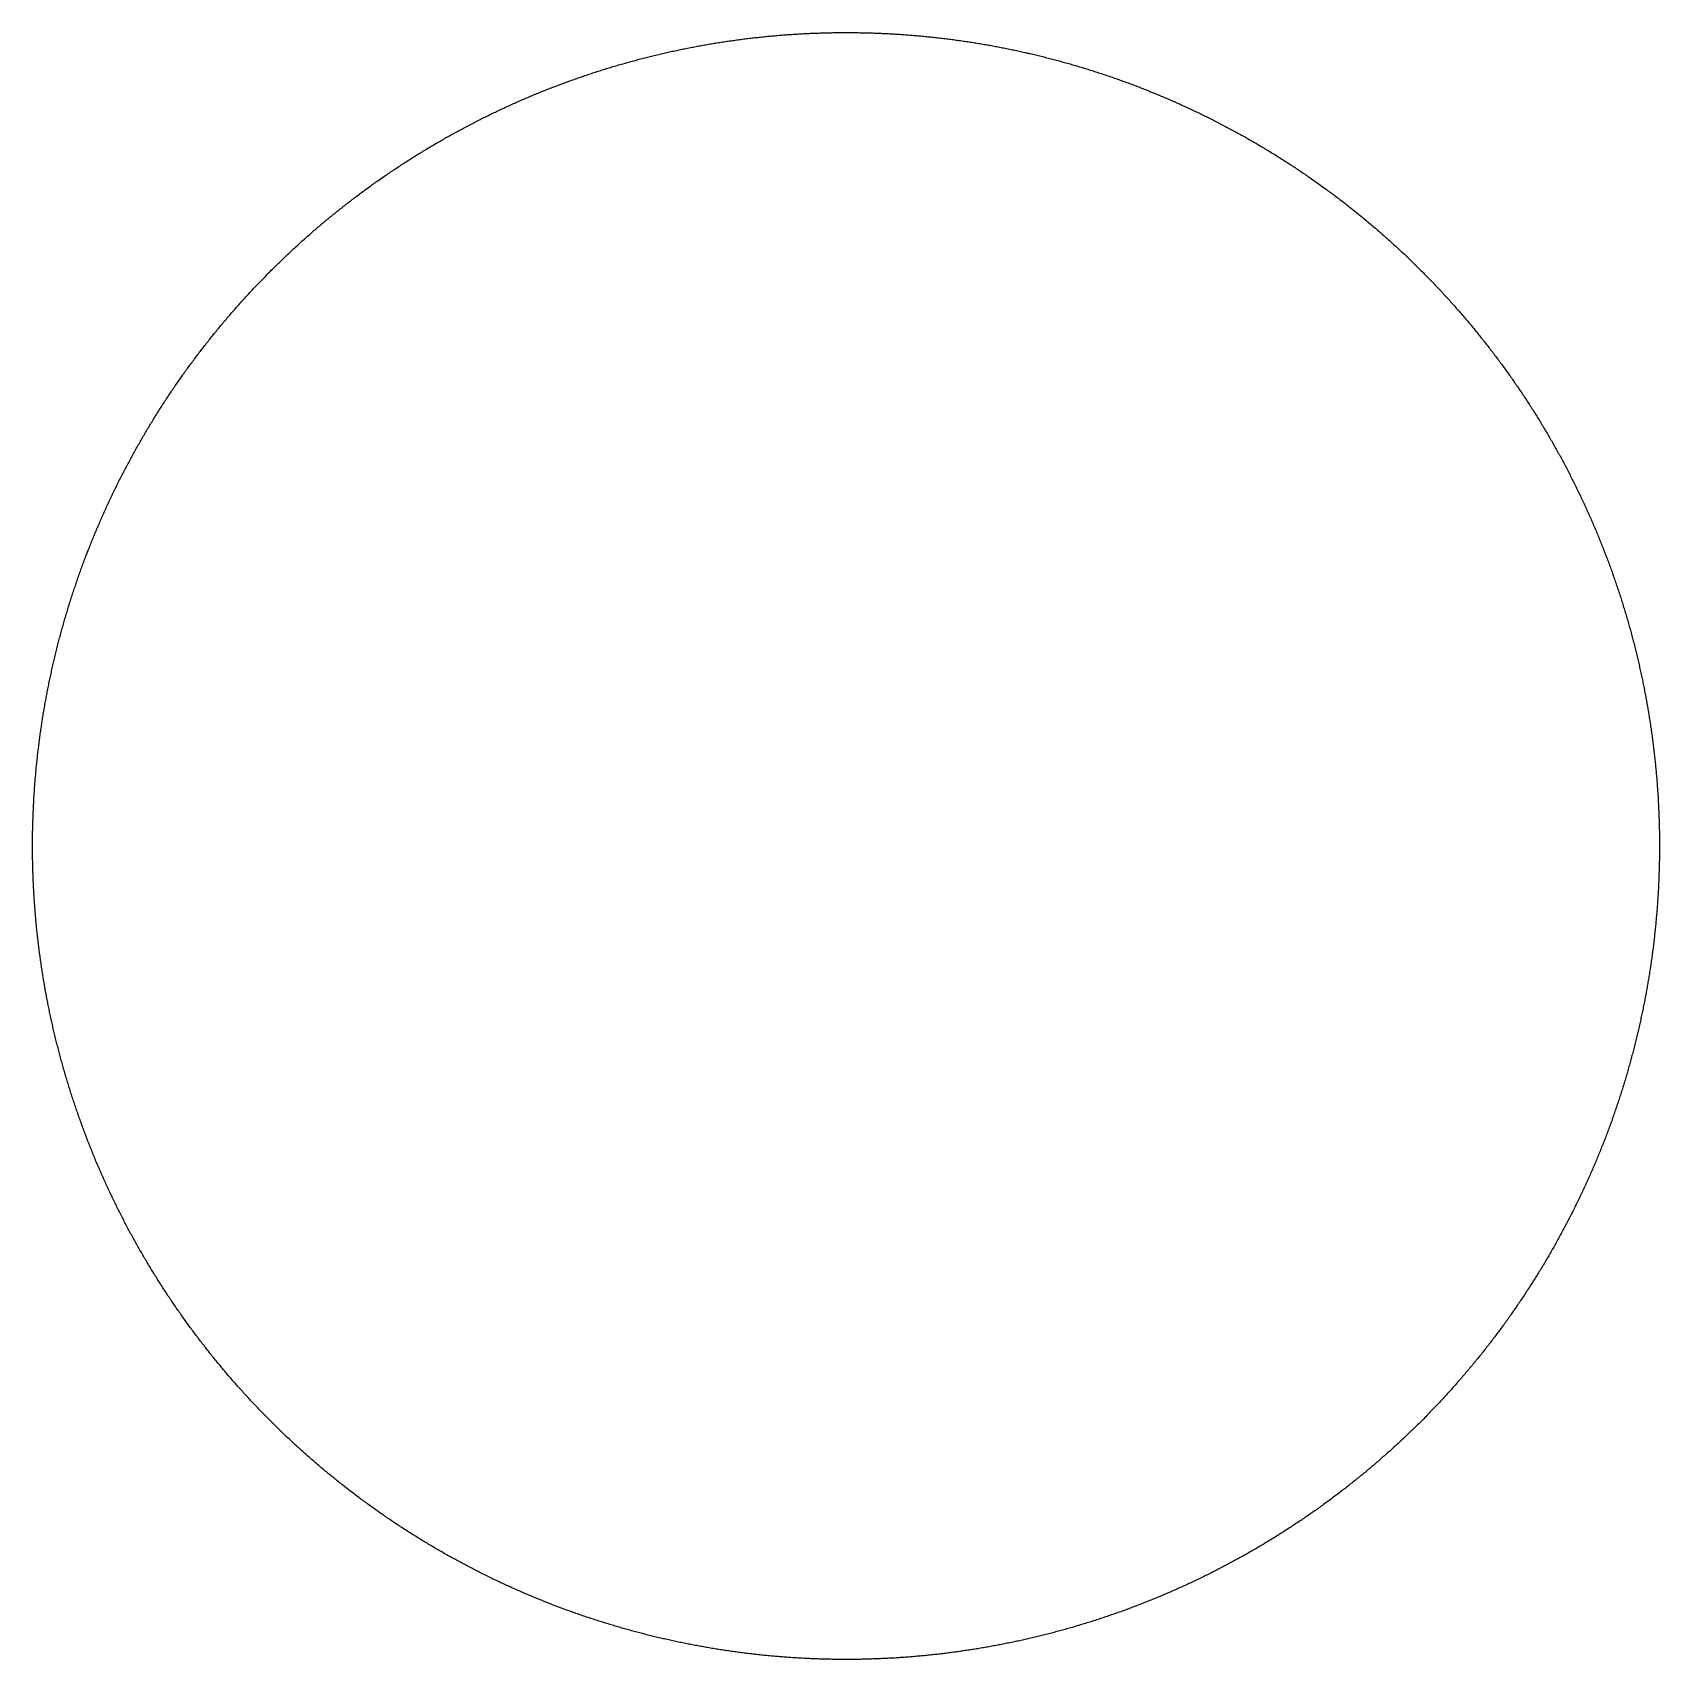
# Model space of a CAD drawing. Header units: metres. Extents: x -238 to 238, y -238 to 238.
import ezdxf

# ---------------------------------------------------------------- set-up
doc = ezdxf.new("R2010")
doc.units = ezdxf.units.M

msp = doc.modelspace()

# ---------------------------------------------------------------- linework, layer by layer
msp.add_lwpolyline([(237.65, 0), (237.65, -0.15), (237.64, -0.56), (237.64, -0.98), (237.64, -1.39), (237.64, -1.81), (237.63, -2.22), (237.63, -2.64), (237.63, -3.05), (237.63, -3.05), (237.62, -3.47), (237.61, -3.88), (237.61, -4.3), (237.6, -4.71), (237.59, -5.13), (237.58, -5.54), (237.57, -5.96), (237.56, -6.38), (237.55, -6.79), (237.54, -7.21), (237.53, -7.62), (237.51, -8.04), (237.5, -8.45), (237.49, -8.86), (237.47, -9.28), (237.45, -9.69), (237.44, -10.11), (237.42, -10.52), (237.4, -10.94), (237.38, -11.35), (237.36, -11.77), (237.34, -12.18), (237.32, -12.6), (237.29, -13.01), (237.27, -13.43), (237.25, -13.84), (237.22, -14.26), (237.2, -14.67), (237.17, -15.08), (237.14, -15.5), (237.12, -15.91), (237.09, -16.33), (237.06, -16.74), (237.03, -17.16), (237, -17.57), (236.97, -17.98), (236.94, -18.4), (236.9, -18.81), (236.87, -19.23), (236.84, -19.64), (236.8, -20.05), (236.77, -20.47), (236.73, -20.88), (236.7, -21.29), (236.66, -21.71), (236.62, -22.12), (236.58, -22.53), (236.54, -22.95), (236.5, -23.36), (236.46, -23.77), (236.42, -24.19), (236.37, -24.6), (236.33, -25.01), (236.29, -25.43), (236.24, -25.84), (236.2, -26.25), (236.15, -26.66), (236.1, -27.08), (236.06, -27.49), (236.01, -27.9), (235.96, -28.31), (235.91, -28.73), (235.86, -29.14), (235.81, -29.55), (235.76, -29.96), (235.7, -30.37), (235.65, -30.79), (235.6, -31.2), (235.54, -31.61), (235.49, -32.02), (235.43, -32.43), (235.37, -32.84), (235.31, -33.25), (235.26, -33.66), (235.2, -34.08), (235.14, -34.49), (235.08, -34.9), (235.02, -35.31), (234.95, -35.72), (234.89, -36.13), (234.83, -36.54), (234.76, -36.95), (234.7, -37.36), (234.63, -37.77), (234.57, -38.18), (234.5, -38.59), (234.43, -39), (234.36, -39.41), (234.29, -39.82), (234.22, -40.23), (234.15, -40.64), (234.08, -41.05), (234.01, -41.45), (233.94, -41.86), (233.86, -42.27), (233.79, -42.68), (233.72, -43.09), (233.64, -43.5), (233.56, -43.9), (233.49, -44.31), (233.41, -44.72), (233.33, -45.13), (233.25, -45.54), (233.17, -45.94), (233.09, -46.35), (233.01, -46.76), (232.93, -47.16), (232.85, -47.57), (232.76, -47.98), (232.68, -48.39), (232.59, -48.79), (232.51, -49.2), (232.42, -49.6), (232.33, -50.01), (232.25, -50.42), (232.16, -50.82), (232.07, -51.23), (231.98, -51.63), (231.89, -52.04), (231.8, -52.44), (231.71, -52.85), (231.61, -53.25), (231.52, -53.66), (231.43, -54.06), (231.33, -54.47), (231.24, -54.87), (231.14, -55.27), (231.04, -55.68), (230.95, -56.08), (230.85, -56.48), (230.75, -56.89), (230.65, -57.29), (230.55, -57.69), (230.45, -58.1), (230.35, -58.5), (230.24, -58.9), (230.14, -59.3), (230.04, -59.71), (229.93, -60.11), (229.83, -60.51), (229.72, -60.91), (229.61, -61.31), (229.51, -61.71), (229.4, -62.11), (229.29, -62.51), (229.18, -62.91), (229.07, -63.31), (228.96, -63.71), (228.85, -64.11), (228.74, -64.51), (228.62, -64.91), (228.51, -65.31), (228.4, -65.71), (228.28, -66.11), (228.16, -66.51), (228.05, -66.91), (227.93, -67.31), (227.81, -67.71), (227.7, -68.1), (227.58, -68.5), (227.46, -68.9), (227.34, -69.3), (227.21, -69.69), (227.09, -70.09), (226.97, -70.49), (226.85, -70.88), (226.72, -71.28), (226.6, -71.67), (226.47, -72.07), (226.35, -72.47), (226.22, -72.86), (226.09, -73.26), (225.96, -73.65), (225.83, -74.05), (225.71, -74.44), (225.57, -74.84), (225.44, -75.23), (225.31, -75.62), (225.18, -76.02), (225.05, -76.41), (224.91, -76.8), (224.78, -77.2), (224.64, -77.59), (224.51, -77.98), (224.37, -78.37), (224.23, -78.76), (224.1, -79.16), (223.96, -79.55), (223.82, -79.94), (223.68, -80.33), (223.54, -80.72), (223.4, -81.11), (223.26, -81.5), (223.11, -81.89), (222.97, -82.28), (222.83, -82.67), (222.68, -83.06), (222.54, -83.45), (222.39, -83.84), (222.24, -84.23), (222.1, -84.61), (221.95, -85), (221.8, -85.39), (221.65, -85.78), (221.5, -86.16), (221.35, -86.55), (221.2, -86.94), (221.05, -87.32), (220.89, -87.71), (220.74, -88.1), (220.59, -88.48), (220.43, -88.87), (220.28, -89.25), (220.12, -89.64), (219.96, -90.02), (219.81, -90.4), (219.65, -90.79), (219.49, -91.17), (219.33, -91.56), (219.17, -91.94), (219.01, -92.32), (218.85, -92.7), (218.68, -93.09), (218.52, -93.47), (218.36, -93.85), (218.19, -94.23), (218.03, -94.61), (217.86, -94.99), (217.7, -95.37), (217.53, -95.75), (217.36, -96.13), (217.2, -96.51), (217.03, -96.89), (216.86, -97.27), (216.69, -97.65), (216.52, -98.03), (216.35, -98.41), (216.17, -98.78), (216, -99.16), (215.83, -99.54), (215.65, -99.92), (215.48, -100.29), (215.3, -100.67), (215.13, -101.05), (214.95, -101.42), (214.77, -101.8), (214.59, -102.17), (214.42, -102.55), (214.24, -102.92), (214.06, -103.3), (213.88, -103.67), (213.7, -104.04), (213.51, -104.42), (213.33, -104.79), (213.15, -105.16), (212.96, -105.53), (212.78, -105.91), (212.59, -106.28), (212.41, -106.65), (212.22, -107.02), (212.03, -107.39), (211.85, -107.76), (211.66, -108.13), (211.47, -108.5), (211.28, -108.87), (211.09, -109.24), (210.9, -109.61), (210.71, -109.98), (210.51, -110.34), (210.32, -110.71), (210.13, -111.08), (209.93, -111.45), (209.74, -111.81), (209.54, -112.18), (209.35, -112.54), (209.15, -112.91), (208.95, -113.28), (208.76, -113.64), (208.56, -114), (208.36, -114.37), (208.16, -114.73), (207.96, -115.1), (207.76, -115.46), (207.55, -115.82), (207.35, -116.18), (207.15, -116.55), (206.94, -116.91), (206.74, -117.27), (206.54, -117.63), (206.33, -117.99), (206.12, -118.35), (205.92, -118.71), (205.71, -119.07), (205.5, -119.43), (205.29, -119.79), (205.08, -120.15), (204.87, -120.51), (204.66, -120.86), (204.45, -121.22), (204.24, -121.58), (204.03, -121.94), (203.81, -122.29), (203.6, -122.65), (203.39, -123), (203.17, -123.36), (202.95, -123.71), (202.74, -124.07), (202.52, -124.42), (202.3, -124.78), (202.09, -125.13), (201.87, -125.48), (201.65, -125.83), (201.43, -126.19), (201.21, -126.54), (200.99, -126.89), (200.76, -127.24), (200.54, -127.59), (200.32, -127.94), (200.1, -128.29), (199.87, -128.64), (199.65, -128.99), (199.42, -129.34), (199.19, -129.69), (198.97, -130.03), (198.74, -130.38), (198.51, -130.73), (198.28, -131.08), (198.06, -131.42), (197.83, -131.77), (197.6, -132.11), (197.36, -132.46), (197.13, -132.8), (196.9, -133.15), (196.67, -133.49), (196.43, -133.83), (196.2, -134.18), (195.97, -134.52), (195.73, -134.86), (195.5, -135.2), (195.26, -135.55), (195.02, -135.89), (194.79, -136.23), (194.55, -136.57), (194.31, -136.91), (194.07, -137.25), (193.83, -137.58), (193.59, -137.92), (193.35, -138.26), (193.11, -138.6), (192.86, -138.94), (192.62, -139.27), (192.38, -139.61), (192.13, -139.95), (191.89, -140.28), (191.64, -140.62), (191.4, -140.95), (191.15, -141.28), (190.9, -141.62), (190.66, -141.95), (190.41, -142.28), (190.16, -142.62), (189.91, -142.95), (189.66, -143.28), (189.41, -143.61), (189.16, -143.94), (188.91, -144.27), (188.66, -144.6), (188.4, -144.93), (188.15, -145.26), (187.9, -145.59), (187.64, -145.92), (187.39, -146.25), (187.13, -146.57), (186.88, -146.9), (186.62, -147.23), (186.36, -147.55), (186.1, -147.88), (185.85, -148.2), (185.59, -148.53), (185.33, -148.85), (185.07, -149.17), (184.81, -149.5), (184.54, -149.82), (184.28, -150.14), (184.02, -150.46), (183.76, -150.79), (183.49, -151.11), (183.23, -151.43), (182.97, -151.75), (182.7, -152.07), (182.43, -152.39), (182.17, -152.7), (181.9, -153.02), (181.63, -153.34), (181.37, -153.66), (181.1, -153.97), (180.83, -154.29), (180.56, -154.61), (180.29, -154.92), (180.02, -155.24), (179.75, -155.55), (179.47, -155.86), (179.2, -156.18), (178.93, -156.49), (178.66, -156.8), (178.38, -157.11), (178.11, -157.43), (177.83, -157.74), (177.56, -158.05), (177.28, -158.36), (177, -158.67), (176.73, -158.98), (176.45, -159.28), (176.17, -159.59), (175.89, -159.9), (175.61, -160.21), (175.33, -160.51), (175.05, -160.82), (174.77, -161.13), (174.49, -161.43), (174.21, -161.74), (173.92, -162.04), (173.64, -162.34), (173.36, -162.65), (173.07, -162.95), (172.79, -163.25), (172.5, -163.55), (172.22, -163.85), (171.93, -164.15), (171.64, -164.45), (171.36, -164.75), (171.07, -165.05), (170.78, -165.35), (170.49, -165.65), (170.2, -165.95), (169.91, -166.25), (169.62, -166.54), (169.33, -166.84), (169.04, -167.13), (168.75, -167.43), (168.46, -167.72), (168.16, -168.02), (167.87, -168.31), (167.57, -168.6), (167.28, -168.9), (166.98, -169.19), (166.69, -169.48), (166.39, -169.77), (166.1, -170.06), (165.8, -170.35), (165.5, -170.64), (165.2, -170.93), (164.91, -171.22), (164.61, -171.51), (164.31, -171.79), (164.01, -172.08), (163.71, -172.37), (163.4, -172.65), (163.1, -172.94), (162.8, -173.22), (162.5, -173.51), (162.19, -173.79), (161.89, -174.07), (161.59, -174.36), (161.28, -174.64), (160.98, -174.92), (160.67, -175.2), (160.37, -175.48), (160.06, -175.76), (159.75, -176.04), (159.44, -176.32), (159.14, -176.6), (158.83, -176.88), (158.52, -177.15), (158.21, -177.43), (157.9, -177.71), (157.59, -177.98), (157.28, -178.26), (156.97, -178.53), (156.65, -178.81), (156.34, -179.08), (156.03, -179.35), (155.72, -179.62), (155.4, -179.9), (155.09, -180.17), (154.77, -180.44), (154.46, -180.71), (154.14, -180.98), (153.83, -181.25), (153.51, -181.52), (153.19, -181.78), (152.87, -182.05), (152.56, -182.32), (152.24, -182.58), (151.92, -182.85), (151.6, -183.12), (151.28, -183.38), (150.96, -183.64), (150.64, -183.91), (150.32, -184.17), (149.99, -184.43), (149.67, -184.7), (149.35, -184.96), (149.03, -185.22), (148.7, -185.48), (148.38, -185.74), (148.05, -186), (147.73, -186.25), (147.4, -186.51), (147.08, -186.77), (146.75, -187.03), (146.43, -187.28), (146.1, -187.54), (145.77, -187.79), (145.44, -188.05), (145.11, -188.3), (144.79, -188.55), (144.46, -188.81), (144.13, -189.06), (143.8, -189.31), (143.47, -189.56), (143.13, -189.81), (142.8, -190.06), (142.47, -190.31), (142.14, -190.56), (141.8, -190.81), (141.47, -191.06), (141.14, -191.3), (140.8, -191.55), (140.47, -191.79), (140.13, -192.04), (139.8, -192.28), (139.46, -192.53), (139.13, -192.77), (138.79, -193.02), (138.45, -193.26), (138.11, -193.5), (137.78, -193.74), (137.44, -193.98), (137.1, -194.22), (136.76, -194.46), (136.42, -194.7), (136.08, -194.94), (135.74, -195.17), (135.4, -195.41), (135.06, -195.65), (134.72, -195.88), (134.37, -196.12), (134.03, -196.35), (133.69, -196.59), (133.34, -196.82), (133, -197.05), (132.66, -197.28), (132.31, -197.52), (131.97, -197.75), (131.62, -197.98), (131.28, -198.21), (130.93, -198.44), (130.58, -198.67), (130.24, -198.89), (129.89, -199.12), (129.54, -199.35), (129.19, -199.57), (128.84, -199.8), (128.49, -200.02), (128.14, -200.25), (127.8, -200.47), (127.44, -200.69), (127.09, -200.92), (126.74, -201.14), (126.39, -201.36), (126.04, -201.58), (125.69, -201.8), (125.34, -202.02), (124.98, -202.24), (124.63, -202.46), (124.28, -202.67), (123.92, -202.89), (123.57, -203.11), (123.21, -203.32), (122.86, -203.54), (122.5, -203.75), (122.15, -203.97), (121.79, -204.18), (121.43, -204.39), (121.08, -204.6), (120.72, -204.82), (120.36, -205.03), (120, -205.24), (119.64, -205.45), (119.29, -205.65), (118.93, -205.86), (118.57, -206.07), (118.21, -206.28), (117.85, -206.48), (117.49, -206.69), (117.12, -206.89), (116.76, -207.1), (116.4, -207.3), (116.04, -207.51), (115.68, -207.71), (115.31, -207.91), (114.95, -208.11), (114.59, -208.31), (114.22, -208.51), (113.86, -208.71), (113.49, -208.91), (113.13, -209.11), (112.76, -209.3), (112.4, -209.5), (112.03, -209.7), (111.67, -209.89), (111.3, -210.09), (110.93, -210.28), (110.57, -210.48), (110.2, -210.67), (109.83, -210.86), (109.46, -211.05), (109.09, -211.24), (108.72, -211.43), (108.36, -211.62), (107.99, -211.81), (107.62, -212), (107.25, -212.19), (106.87, -212.38), (106.5, -212.56), (106.13, -212.75), (105.76, -212.93), (105.39, -213.12), (105.02, -213.3), (104.64, -213.49), (104.27, -213.67), (103.9, -213.85), (103.52, -214.03), (103.15, -214.21), (102.78, -214.39), (102.4, -214.57), (102.03, -214.75), (101.65, -214.93), (101.28, -215.11), (100.9, -215.28), (100.53, -215.46), (100.15, -215.63), (99.77, -215.81), (99.4, -215.98), (99.02, -216.16), (98.64, -216.33), (98.26, -216.5), (97.88, -216.67), (97.51, -216.84), (97.13, -217.01), (96.75, -217.18), (96.37, -217.35), (95.99, -217.52), (95.61, -217.69), (95.23, -217.85), (94.85, -218.02), (94.47, -218.19), (94.09, -218.35), (93.71, -218.51), (93.32, -218.68), (92.94, -218.84), (92.56, -219), (92.18, -219.16), (91.79, -219.33), (91.41, -219.49), (91.03, -219.64), (90.64, -219.8), (90.26, -219.96), (89.88, -220.12), (89.49, -220.28), (89.11, -220.43), (88.72, -220.59), (88.34, -220.74), (87.95, -220.9), (87.57, -221.05), (87.18, -221.2), (86.79, -221.35), (86.41, -221.51), (86.02, -221.66), (85.63, -221.81), (85.25, -221.96), (84.86, -222.1), (84.47, -222.25), (84.08, -222.4), (83.69, -222.55), (83.3, -222.69), (82.92, -222.84), (82.53, -222.98), (82.14, -223.13), (81.75, -223.27), (81.36, -223.41), (80.97, -223.55), (80.58, -223.7), (80.19, -223.84), (79.8, -223.98), (79.4, -224.12), (79.01, -224.25), (78.62, -224.39), (78.23, -224.53), (77.84, -224.67), (77.44, -224.8), (77.05, -224.94), (76.66, -225.07), (76.27, -225.2), (75.87, -225.34), (75.48, -225.47), (75.09, -225.6), (74.69, -225.73), (74.3, -225.86), (73.9, -225.99), (73.51, -226.12), (73.11, -226.25), (72.72, -226.38), (72.32, -226.5), (71.93, -226.63), (71.53, -226.76), (71.14, -226.88), (70.74, -227), (70.34, -227.13), (69.95, -227.25), (69.55, -227.37), (69.15, -227.49), (68.75, -227.61), (68.36, -227.73), (67.96, -227.85), (67.56, -227.97), (67.16, -228.09), (66.77, -228.21), (66.37, -228.32), (65.97, -228.44), (65.57, -228.55), (65.17, -228.67), (64.77, -228.78), (64.37, -228.89), (63.97, -229.01), (63.57, -229.12), (63.17, -229.23), (62.77, -229.34), (62.37, -229.45), (61.97, -229.56), (61.57, -229.67), (61.17, -229.77), (60.77, -229.88), (60.37, -229.99), (59.96, -230.09), (59.56, -230.2), (59.16, -230.3), (58.76, -230.4), (58.36, -230.5), (57.95, -230.61), (57.55, -230.71), (57.15, -230.81), (56.74, -230.91), (56.34, -231.01), (55.94, -231.1), (55.53, -231.2), (55.13, -231.3), (54.73, -231.4), (54.32, -231.49), (53.92, -231.59), (53.51, -231.68), (53.11, -231.77), (52.7, -231.87), (52.3, -231.96), (51.89, -232.05), (51.49, -232.14), (51.08, -232.23), (50.68, -232.32), (50.27, -232.41), (49.87, -232.49), (49.46, -232.58), (49.05, -232.67), (48.65, -232.75), (48.24, -232.84), (47.84, -232.92), (47.43, -233), (47.02, -233.09), (46.61, -233.17), (46.21, -233.25), (45.8, -233.33), (45.39, -233.41), (44.99, -233.49), (44.58, -233.57), (44.17, -233.65), (43.76, -233.72), (43.35, -233.8), (42.95, -233.87), (42.54, -233.95), (42.13, -234.02), (41.72, -234.1), (41.31, -234.17), (40.9, -234.24), (40.49, -234.31), (40.08, -234.38), (39.67, -234.45), (39.27, -234.52), (38.86, -234.59), (38.45, -234.66), (38.04, -234.72), (37.63, -234.79), (37.22, -234.86), (36.81, -234.92), (36.4, -234.99), (35.99, -235.05), (35.58, -235.11), (35.16, -235.17), (34.75, -235.23), (34.34, -235.3), (33.93, -235.36), (33.52, -235.41), (33.11, -235.47), (32.7, -235.53), (32.29, -235.59), (31.88, -235.64), (31.47, -235.7), (31.05, -235.75), (30.64, -235.81), (30.23, -235.86), (29.82, -235.91), (29.41, -235.97), (28.99, -236.02), (28.58, -236.07), (28.17, -236.12), (27.76, -236.17), (27.35, -236.21), (26.93, -236.26), (26.52, -236.31), (26.11, -236.36), (25.7, -236.4), (25.28, -236.45), (24.87, -236.49), (24.46, -236.53), (24.04, -236.57), (23.63, -236.62), (23.22, -236.66), (22.8, -236.7), (22.39, -236.74), (21.98, -236.78), (21.56, -236.82), (21.15, -236.85), (20.74, -236.89), (20.32, -236.93), (19.91, -236.96), (19.5, -237), (19.08, -237.03), (18.67, -237.06), (18.25, -237.09), (17.84, -237.13), (17.43, -237.16), (17.01, -237.19), (16.6, -237.22), (16.18, -237.25), (15.77, -237.27), (15.36, -237.3), (14.94, -237.33), (14.53, -237.35), (14.11, -237.38), (13.7, -237.4), (13.28, -237.43), (12.87, -237.45), (12.45, -237.47), (12.04, -237.49), (11.63, -237.52), (11.21, -237.54), (10.8, -237.55), (10.38, -237.57), (9.97, -237.59), (9.55, -237.61), (9.14, -237.63), (8.72, -237.64), (8.31, -237.66), (7.89, -237.67), (7.48, -237.68), (7.06, -237.7), (6.65, -237.71), (6.23, -237.72), (5.82, -237.73), (5.4, -237.74), (4.99, -237.75), (4.57, -237.76), (4.16, -237.77), (3.74, -237.77), (3.33, -237.78), (2.91, -237.79), (2.5, -237.79), (2.08, -237.8), (1.67, -237.8), (1.25, -237.8), (0.83, -237.8), (0.42, -237.8), (0, -237.81), (-0.41, -237.81), (-0.83, -237.8), (-1.24, -237.8), (-1.66, -237.8), (-2.07, -237.8), (-2.49, -237.79), (-2.9, -237.79), (-3.32, -237.78), (-3.73, -237.78), (-4.15, -237.77), (-4.56, -237.76), (-4.98, -237.76), (-5.39, -237.75), (-5.81, -237.74), (-6.22, -237.73), (-6.64, -237.72), (-7.05, -237.7), (-7.47, -237.69), (-7.88, -237.68), (-8.3, -237.66), (-8.71, -237.65), (-9.13, -237.63), (-9.54, -237.62), (-9.96, -237.6), (-10.37, -237.58), (-10.79, -237.57), (-11.2, -237.55), (-11.62, -237.53), (-12.03, -237.51), (-12.45, -237.49), (-12.86, -237.46), (-13.27, -237.44), (-13.69, -237.42), (-14.1, -237.39), (-14.52, -237.37), (-14.93, -237.34), (-15.35, -237.32), (-15.76, -237.29), (-16.18, -237.26), (-16.59, -237.23), (-17, -237.2), (-17.42, -237.17), (-17.83, -237.14), (-18.25, -237.11), (-18.66, -237.08), (-19.07, -237.05), (-19.49, -237.01), (-19.9, -236.98), (-20.32, -236.95), (-20.73, -236.91), (-21.14, -236.87), (-21.56, -236.84), (-21.97, -236.8), (-22.38, -236.76), (-22.8, -236.72), (-23.21, -236.68), (-23.62, -236.64), (-24.04, -236.6), (-24.45, -236.56), (-24.86, -236.51), (-25.27, -236.47), (-25.69, -236.43), (-26.1, -236.38), (-26.51, -236.34), (-26.93, -236.29), (-27.34, -236.24), (-27.75, -236.19), (-28.16, -236.14), (-28.57, -236.1), (-28.99, -236.05), (-29.4, -235.99), (-29.81, -235.94), (-30.22, -235.89), (-30.63, -235.84), (-31.05, -235.78), (-31.46, -235.73), (-31.87, -235.67), (-32.28, -235.62), (-32.69, -235.56), (-33.1, -235.51), (-33.51, -235.45), (-33.93, -235.39), (-34.34, -235.33), (-34.75, -235.27), (-35.16, -235.21), (-35.57, -235.15), (-35.98, -235.08), (-36.39, -235.02), (-36.8, -234.96), (-37.21, -234.89), (-37.62, -234.83), (-38.03, -234.76), (-38.44, -234.7), (-38.85, -234.63), (-39.26, -234.56), (-39.67, -234.49), (-40.08, -234.42), (-40.49, -234.35), (-40.9, -234.28), (-41.31, -234.21), (-41.71, -234.14), (-42.12, -234.06), (-42.53, -233.99), (-42.94, -233.92), (-43.35, -233.84), (-43.76, -233.77), (-44.16, -233.69), (-44.57, -233.61), (-44.98, -233.53), (-45.39, -233.45), (-45.8, -233.38), (-46.2, -233.29), (-46.61, -233.21), (-47.02, -233.13), (-47.42, -233.05), (-47.83, -232.97), (-48.24, -232.88), (-48.64, -232.8), (-49.05, -232.71), (-49.46, -232.63), (-49.86, -232.54), (-50.27, -232.45), (-50.67, -232.37), (-51.08, -232.28), (-51.49, -232.19), (-51.89, -232.1), (-52.3, -232.01), (-52.7, -231.92), (-53.11, -231.82), (-53.51, -231.73), (-53.91, -231.64), (-54.32, -231.54), (-54.72, -231.45), (-55.13, -231.35), (-55.53, -231.26), (-55.93, -231.16), (-56.34, -231.06), (-56.74, -230.96), (-57.14, -230.86), (-57.55, -230.76), (-57.95, -230.66), (-58.35, -230.56), (-58.76, -230.46), (-59.16, -230.36), (-59.56, -230.25), (-59.96, -230.15), (-60.36, -230.04), (-60.76, -229.94), (-61.17, -229.83), (-61.57, -229.72), (-61.97, -229.62), (-62.37, -229.51), (-62.77, -229.4), (-63.17, -229.29), (-63.57, -229.18), (-63.97, -229.07), (-64.37, -228.96), (-64.77, -228.84), (-65.17, -228.73), (-65.57, -228.62), (-65.97, -228.5), (-66.37, -228.39), (-66.77, -228.27), (-67.16, -228.15), (-67.56, -228.04), (-67.96, -227.92), (-68.36, -227.8), (-68.76, -227.68), (-69.15, -227.56), (-69.55, -227.44), (-69.95, -227.32), (-70.34, -227.19), (-70.74, -227.07), (-71.14, -226.95), (-71.53, -226.82), (-71.93, -226.7), (-72.32, -226.57), (-72.72, -226.45), (-73.11, -226.32), (-73.51, -226.19), (-73.9, -226.06), (-74.3, -225.93), (-74.69, -225.8), (-75.09, -225.67), (-75.48, -225.54), (-75.88, -225.41), (-76.27, -225.28), (-76.66, -225.14), (-77.05, -225.01), (-77.45, -224.87), (-77.84, -224.74), (-78.23, -224.6), (-78.62, -224.47), (-79.02, -224.33), (-79.41, -224.19), (-79.8, -224.05), (-80.19, -223.91), (-80.58, -223.77), (-80.97, -223.63), (-81.36, -223.49), (-81.75, -223.35), (-82.14, -223.2), (-82.53, -223.06), (-82.92, -222.92), (-83.31, -222.77), (-83.7, -222.63), (-84.09, -222.48), (-84.47, -222.33), (-84.86, -222.18), (-85.25, -222.04), (-85.64, -221.89), (-86.03, -221.74), (-86.41, -221.59), (-86.8, -221.44), (-87.19, -221.28), (-87.57, -221.13), (-87.96, -220.98), (-88.34, -220.82), (-88.73, -220.67), (-89.11, -220.51), (-89.5, -220.36), (-89.88, -220.2), (-90.27, -220.05), (-90.65, -219.89), (-91.04, -219.73), (-91.42, -219.57), (-91.8, -219.41), (-92.18, -219.25), (-92.57, -219.09), (-92.95, -218.93), (-93.33, -218.76), (-93.71, -218.6), (-94.1, -218.44), (-94.48, -218.27), (-94.86, -218.11), (-95.24, -217.94), (-95.62, -217.78), (-96, -217.61), (-96.38, -217.44), (-96.76, -217.27), (-97.14, -217.1), (-97.52, -216.93), (-97.89, -216.76), (-98.27, -216.59), (-98.65, -216.42), (-99.03, -216.25), (-99.41, -216.07), (-99.78, -215.9), (-100.16, -215.73), (-100.54, -215.55), (-100.91, -215.37), (-101.29, -215.2), (-101.66, -215.02), (-102.04, -214.84), (-102.41, -214.67), (-102.79, -214.49), (-103.16, -214.31), (-103.54, -214.13), (-103.91, -213.95), (-104.28, -213.76), (-104.66, -213.58), (-105.03, -213.4), (-105.4, -213.21), (-105.77, -213.03), (-106.15, -212.85), (-106.52, -212.66), (-106.89, -212.47), (-107.26, -212.29), (-107.63, -212.1), (-108, -211.91), (-108.37, -211.72), (-108.74, -211.53), (-109.11, -211.34), (-109.48, -211.15), (-109.84, -210.96), (-110.21, -210.77), (-110.58, -210.58), (-110.95, -210.38), (-111.32, -210.19), (-111.68, -209.99), (-112.05, -209.8), (-112.41, -209.6), (-112.78, -209.41), (-113.15, -209.21), (-113.51, -209.01), (-113.88, -208.81), (-114.24, -208.61), (-114.6, -208.41), (-114.97, -208.21), (-115.33, -208.01), (-115.69, -207.81), (-116.06, -207.61), (-116.42, -207.41), (-116.78, -207.2), (-117.14, -207), (-117.5, -206.79), (-117.86, -206.59), (-118.22, -206.38), (-118.58, -206.18), (-118.94, -205.97), (-119.3, -205.76), (-119.66, -205.55), (-120.02, -205.34), (-120.38, -205.13), (-120.74, -204.92), (-121.1, -204.71), (-121.45, -204.5), (-121.81, -204.29), (-122.17, -204.08), (-122.52, -203.86), (-122.88, -203.65), (-123.23, -203.43), (-123.59, -203.22), (-123.94, -203), (-124.3, -202.79), (-124.65, -202.57), (-125, -202.35), (-125.36, -202.13), (-125.71, -201.91), (-126.06, -201.69), (-126.41, -201.47), (-126.77, -201.25), (-127.12, -201.03), (-127.47, -200.81), (-127.82, -200.59), (-128.17, -200.36), (-128.52, -200.14), (-128.87, -199.91), (-129.22, -199.69), (-129.56, -199.46), (-129.91, -199.24), (-130.26, -199.01), (-130.61, -198.78), (-130.95, -198.55), (-131.3, -198.32), (-131.65, -198.09), (-131.99, -197.86), (-132.34, -197.63), (-132.68, -197.4), (-133.03, -197.17), (-133.37, -196.94), (-133.71, -196.71), (-134.06, -196.47), (-134.4, -196.24), (-134.74, -196), (-135.08, -195.77), (-135.43, -195.53), (-135.77, -195.29), (-136.11, -195.06), (-136.45, -194.82), (-136.79, -194.58), (-137.13, -194.34), (-137.47, -194.1), (-137.8, -193.86), (-138.14, -193.62), (-138.48, -193.38), (-138.82, -193.14), (-139.15, -192.89), (-139.49, -192.65), (-139.83, -192.41), (-140.16, -192.16), (-140.5, -191.92), (-140.83, -191.67), (-141.17, -191.43), (-141.5, -191.18), (-141.83, -190.93), (-142.17, -190.69), (-142.5, -190.44), (-142.83, -190.19), (-143.16, -189.94), (-143.5, -189.69), (-143.83, -189.44), (-144.16, -189.19), (-144.49, -188.93), (-144.82, -188.68), (-145.15, -188.43), (-145.47, -188.17), (-145.8, -187.92), (-146.13, -187.67), (-146.46, -187.41), (-146.79, -187.15), (-147.11, -186.9), (-147.44, -186.64), (-147.76, -186.38), (-148.09, -186.13), (-148.41, -185.87), (-148.74, -185.61), (-149.06, -185.35), (-149.38, -185.09), (-149.71, -184.83), (-150.03, -184.56), (-150.35, -184.3), (-150.67, -184.04), (-150.99, -183.78), (-151.31, -183.51), (-151.63, -183.25), (-151.95, -182.98), (-152.27, -182.72), (-152.59, -182.45), (-152.91, -182.18), (-153.23, -181.92), (-153.55, -181.65), (-153.86, -181.38), (-154.18, -181.11), (-154.49, -180.84), (-154.81, -180.57), (-155.13, -180.3), (-155.44, -180.03), (-155.75, -179.76), (-156.07, -179.49), (-156.38, -179.22), (-156.69, -178.94), (-157.01, -178.67), (-157.32, -178.39), (-157.63, -178.12), (-157.94, -177.84), (-158.25, -177.57), (-158.56, -177.29), (-158.87, -177.01), (-159.18, -176.74), (-159.48, -176.46), (-159.79, -176.18), (-160.1, -175.9), (-160.41, -175.62), (-160.71, -175.34), (-161.02, -175.06), (-161.32, -174.78), (-161.63, -174.5), (-161.93, -174.21), (-162.24, -173.93), (-162.54, -173.65), (-162.84, -173.36), (-163.15, -173.08), (-163.45, -172.79), (-163.75, -172.51), (-164.05, -172.22), (-164.35, -171.94), (-164.65, -171.65), (-164.95, -171.36), (-165.25, -171.07), (-165.55, -170.78), (-165.84, -170.49), (-166.14, -170.2), (-166.44, -169.91), (-166.74, -169.62), (-167.03, -169.33), (-167.33, -169.04), (-167.62, -168.75), (-167.92, -168.46), (-168.21, -168.16), (-168.5, -167.87), (-168.8, -167.57), (-169.09, -167.28), (-169.38, -166.98), (-169.67, -166.69), (-169.96, -166.39), (-170.25, -166.09), (-170.54, -165.8), (-170.83, -165.5), (-171.12, -165.2), (-171.41, -164.9), (-171.69, -164.6), (-171.98, -164.3), (-172.27, -164), (-172.55, -163.7), (-172.84, -163.4), (-173.12, -163.1), (-173.41, -162.79), (-173.69, -162.49), (-173.98, -162.19), (-174.26, -161.88), (-174.54, -161.58), (-174.82, -161.27), (-175.1, -160.97), (-175.38, -160.66), (-175.66, -160.36), (-175.94, -160.05), (-176.22, -159.74), (-176.5, -159.43), (-176.78, -159.13), (-177.06, -158.82), (-177.33, -158.51), (-177.61, -158.2), (-177.89, -157.89), (-178.16, -157.58), (-178.44, -157.27), (-178.71, -156.95), (-178.98, -156.64), (-179.26, -156.33), (-179.53, -156.02), (-179.8, -155.7), (-180.07, -155.39), (-180.34, -155.07), (-180.62, -154.76), (-180.89, -154.44), (-181.15, -154.13), (-181.42, -153.81), (-181.69, -153.49), (-181.96, -153.18), (-182.23, -152.86), (-182.49, -152.54), (-182.76, -152.22), (-183.02, -151.9), (-183.29, -151.58), (-183.55, -151.26), (-183.82, -150.94), (-184.08, -150.62), (-184.34, -150.3), (-184.6, -149.98), (-184.87, -149.65), (-185.13, -149.33), (-185.39, -149.01), (-185.65, -148.68), (-185.91, -148.36), (-186.17, -148.03), (-186.42, -147.71), (-186.68, -147.38), (-186.94, -147.06), (-187.19, -146.73), (-187.45, -146.4), (-187.7, -146.08), (-187.96, -145.75), (-188.21, -145.42), (-188.47, -145.09), (-188.72, -144.76), (-188.97, -144.43), (-189.22, -144.1), (-189.48, -143.77), (-189.73, -143.44), (-189.98, -143.11), (-190.23, -142.78), (-190.47, -142.45), (-190.72, -142.11), (-190.97, -141.78), (-191.22, -141.45), (-191.46, -141.11), (-191.71, -140.78), (-191.96, -140.44), (-192.2, -140.11), (-192.44, -139.77), (-192.69, -139.43), (-192.93, -139.1), (-193.17, -138.76), (-193.42, -138.42), (-193.66, -138.09), (-193.9, -137.75), (-194.14, -137.41), (-194.38, -137.07), (-194.62, -136.73), (-194.85, -136.39), (-195.09, -136.05), (-195.33, -135.71), (-195.57, -135.37), (-195.8, -135.03), (-196.04, -134.68), (-196.27, -134.34), (-196.51, -134), (-196.74, -133.66), (-196.97, -133.31), (-197.21, -132.97), (-197.44, -132.62), (-197.67, -132.28), (-197.9, -131.93), (-198.13, -131.59), (-198.36, -131.24), (-198.59, -130.89), (-198.81, -130.55), (-199.04, -130.2), (-199.27, -129.85), (-199.5, -129.5), (-199.72, -129.16), (-199.95, -128.81), (-200.17, -128.46), (-200.39, -128.11), (-200.62, -127.76), (-200.84, -127.41), (-201.06, -127.06), (-201.28, -126.71), (-201.5, -126.35), (-201.72, -126), (-201.94, -125.65), (-202.16, -125.3), (-202.38, -124.94), (-202.6, -124.59), (-202.82, -124.24), (-203.03, -123.88), (-203.25, -123.53), (-203.46, -123.17), (-203.68, -122.82), (-203.89, -122.46), (-204.11, -122.11), (-204.32, -121.75), (-204.53, -121.39), (-204.74, -121.03), (-204.95, -120.68), (-205.16, -120.32), (-205.37, -119.96), (-205.58, -119.6), (-205.79, -119.24), (-206, -118.88), (-206.21, -118.52), (-206.41, -118.16), (-206.62, -117.8), (-206.82, -117.44), (-207.03, -117.08), (-207.23, -116.72), (-207.44, -116.36), (-207.64, -115.99), (-207.84, -115.63), (-208.04, -115.27), (-208.24, -114.91), (-208.44, -114.54), (-208.64, -114.18), (-208.84, -113.81), (-209.04, -113.45), (-209.24, -113.08), (-209.43, -112.72), (-209.63, -112.35), (-209.83, -111.99), (-210.02, -111.62), (-210.22, -111.25), (-210.41, -110.89), (-210.6, -110.52), (-210.8, -110.15), (-210.99, -109.78), (-211.18, -109.41), (-211.37, -109.04), (-211.56, -108.68), (-211.75, -108.31), (-211.94, -107.94), (-212.12, -107.57), (-212.31, -107.2), (-212.5, -106.82), (-212.69, -106.45), (-212.87, -106.08), (-213.06, -105.71), (-213.24, -105.34), (-213.42, -104.97), (-213.61, -104.59), (-213.79, -104.22), (-213.97, -103.85), (-214.15, -103.47), (-214.33, -103.1), (-214.51, -102.72), (-214.69, -102.35), (-214.87, -101.97), (-215.04, -101.6), (-215.22, -101.22), (-215.4, -100.85), (-215.57, -100.47), (-215.75, -100.1), (-215.92, -99.72), (-216.1, -99.34), (-216.27, -98.96), (-216.44, -98.59), (-216.61, -98.21), (-216.78, -97.83), (-216.95, -97.45), (-217.12, -97.07), (-217.29, -96.69), (-217.46, -96.31), (-217.63, -95.93), (-217.8, -95.55), (-217.96, -95.17), (-218.13, -94.79), (-218.29, -94.41), (-218.46, -94.03), (-218.62, -93.65), (-218.79, -93.27), (-218.95, -92.88), (-219.11, -92.5), (-219.27, -92.12), (-219.43, -91.74), (-219.59, -91.35), (-219.75, -90.97), (-219.91, -90.59), (-220.07, -90.2), (-220.22, -89.82), (-220.38, -89.43), (-220.53, -89.05), (-220.69, -88.66), (-220.84, -88.28), (-221, -87.89), (-221.15, -87.51), (-221.3, -87.12), (-221.45, -86.73), (-221.61, -86.35), (-221.76, -85.96), (-221.91, -85.57), (-222.05, -85.18), (-222.2, -84.8), (-222.35, -84.41), (-222.5, -84.02), (-222.64, -83.63), (-222.79, -83.24), (-222.93, -82.85), (-223.08, -82.46), (-223.22, -82.07), (-223.36, -81.69), (-223.51, -81.3), (-223.65, -80.9), (-223.79, -80.51), (-223.93, -80.12), (-224.07, -79.73), (-224.21, -79.34), (-224.35, -78.95), (-224.48, -78.56), (-224.62, -78.17), (-224.76, -77.77), (-224.89, -77.38), (-225.03, -76.99), (-225.16, -76.6), (-225.29, -76.2), (-225.43, -75.81), (-225.56, -75.41), (-225.69, -75.02), (-225.82, -74.63), (-225.95, -74.23), (-226.08, -73.84), (-226.21, -73.44), (-226.33, -73.05), (-226.46, -72.65), (-226.59, -72.26), (-226.71, -71.86), (-226.84, -71.47), (-226.96, -71.07), (-227.09, -70.67), (-227.21, -70.28), (-227.33, -69.88), (-227.45, -69.48), (-227.57, -69.09), (-227.69, -68.69), (-227.81, -68.29), (-227.93, -67.89), (-228.05, -67.49), (-228.17, -67.1), (-228.28, -66.7), (-228.4, -66.3), (-228.52, -65.9), (-228.63, -65.5), (-228.74, -65.1), (-228.86, -64.7), (-228.97, -64.3), (-229.08, -63.9), (-229.19, -63.5), (-229.3, -63.1), (-229.41, -62.7), (-229.52, -62.3), (-229.63, -61.9), (-229.74, -61.5), (-229.85, -61.1), (-229.95, -60.7), (-230.06, -60.3), (-230.16, -59.89), (-230.27, -59.49), (-230.37, -59.09), (-230.47, -58.69), (-230.57, -58.29), (-230.68, -57.88), (-230.78, -57.48), (-230.88, -57.08), (-230.98, -56.67), (-231.07, -56.27), (-231.17, -55.87), (-231.27, -55.46), (-231.37, -55.06), (-231.46, -54.66), (-231.56, -54.25), (-231.65, -53.85), (-231.74, -53.44), (-231.84, -53.04), (-231.93, -52.63), (-232.02, -52.23), (-232.11, -51.82), (-232.2, -51.42), (-232.29, -51.01), (-232.38, -50.61), (-232.47, -50.2), (-232.55, -49.79), (-232.64, -49.39), (-232.73, -48.98), (-232.81, -48.58), (-232.9, -48.17), (-232.98, -47.76), (-233.06, -47.36), (-233.14, -46.95), (-233.23, -46.54), (-233.31, -46.13), (-233.39, -45.73), (-233.47, -45.32), (-233.54, -44.91), (-233.62, -44.5), (-233.7, -44.1), (-233.78, -43.69), (-233.85, -43.28), (-233.93, -42.87), (-234, -42.46), (-234.08, -42.05), (-234.15, -41.65), (-234.22, -41.24), (-234.29, -40.83), (-234.36, -40.42), (-234.43, -40.01), (-234.5, -39.6), (-234.57, -39.19), (-234.64, -38.78), (-234.71, -38.37), (-234.77, -37.96), (-234.84, -37.55), (-234.9, -37.14), (-234.97, -36.73), (-235.03, -36.32), (-235.09, -35.91), (-235.16, -35.5), (-235.22, -35.09), (-235.28, -34.68), (-235.34, -34.27), (-235.4, -33.86), (-235.46, -33.45), (-235.52, -33.04), (-235.57, -32.62), (-235.63, -32.21), (-235.69, -31.8), (-235.74, -31.39), (-235.79, -30.98), (-235.85, -30.57), (-235.9, -30.15), (-235.95, -29.74), (-236, -29.33), (-236.06, -28.92), (-236.11, -28.51), (-236.15, -28.09), (-236.2, -27.68), (-236.25, -27.27), (-236.3, -26.86), (-236.34, -26.44), (-236.39, -26.03), (-236.44, -25.62), (-236.48, -25.21), (-236.52, -24.79), (-236.57, -24.38), (-236.61, -23.97), (-236.65, -23.55), (-236.69, -23.14), (-236.73, -22.73), (-236.77, -22.31), (-236.81, -21.9), (-236.85, -21.49), (-236.88, -21.07), (-236.92, -20.66), (-236.95, -20.25), (-236.99, -19.83), (-237.02, -19.42), (-237.06, -19.01), (-237.09, -18.59), (-237.12, -18.18), (-237.15, -17.76), (-237.18, -17.35), (-237.21, -16.94), (-237.24, -16.52), (-237.27, -16.11), (-237.3, -15.69), (-237.33, -15.28), (-237.35, -14.86), (-237.38, -14.45), (-237.4, -14.04), (-237.43, -13.62), (-237.45, -13.21), (-237.47, -12.79), (-237.49, -12.38), (-237.52, -11.96), (-237.54, -11.55), (-237.56, -11.13), (-237.57, -10.72), (-237.59, -10.3), (-237.61, -9.89), (-237.63, -9.47), (-237.64, -9.06), (-237.66, -8.64), (-237.67, -8.23), (-237.69, -7.81), (-237.7, -7.4), (-237.71, -6.98), (-237.72, -6.57), (-237.74, -6.15), (-237.75, -5.74), (-237.76, -5.32), (-237.76, -4.91), (-237.77, -4.49), (-237.78, -4.08), (-237.79, -3.66), (-237.79, -3.25), (-237.8, -2.83), (-237.8, -2.42), (-237.81, -2), (-237.81, -1.59), (-237.81, -1.17), (-237.81, -0.76), (-237.81, -0.34), (-237.81, 0.07), (-237.81, 0.49), (-237.81, 0.9), (-237.81, 1.32), (-237.81, 1.73), (-237.8, 2.15), (-237.8, 2.56), (-237.79, 2.98), (-237.79, 3.39), (-237.78, 3.81), (-237.78, 4.22), (-237.77, 4.64), (-237.76, 5.05), (-237.75, 5.47), (-237.74, 5.89), (-237.73, 6.3), (-237.72, 6.72), (-237.71, 7.13), (-237.69, 7.55), (-237.68, 7.96), (-237.66, 8.38), (-237.65, 8.79), (-237.63, 9.2), (-237.62, 9.62), (-237.6, 10.03), (-237.58, 10.45), (-237.56, 10.86), (-237.54, 11.28), (-237.52, 11.69), (-237.5, 12.11), (-237.48, 12.52), (-237.46, 12.94), (-237.44, 13.35), (-237.41, 13.77), (-237.39, 14.18), (-237.36, 14.6), (-237.34, 15.01), (-237.31, 15.42), (-237.28, 15.84), (-237.25, 16.25), (-237.23, 16.67), (-237.2, 17.08), (-237.17, 17.49), (-237.13, 17.91), (-237.1, 18.32), (-237.07, 18.74), (-237.04, 19.15), (-237, 19.56), (-236.97, 19.98), (-236.93, 20.39), (-236.9, 20.81), (-236.86, 21.22), (-236.82, 21.63), (-236.78, 22.05), (-236.75, 22.46), (-236.71, 22.87), (-236.67, 23.29), (-236.62, 23.7), (-236.58, 24.11), (-236.54, 24.53), (-236.5, 24.94), (-236.45, 25.35), (-236.41, 25.76), (-236.36, 26.18), (-236.32, 26.59), (-236.27, 27), (-236.22, 27.41), (-236.17, 27.83), (-236.12, 28.24), (-236.07, 28.65), (-236.02, 29.06), (-235.97, 29.47), (-235.92, 29.89), (-235.87, 30.3), (-235.82, 30.71), (-235.76, 31.12), (-235.71, 31.53), (-235.65, 31.95), (-235.59, 32.36), (-235.54, 32.77), (-235.48, 33.18), (-235.42, 33.59), (-235.36, 34), (-235.3, 34.41), (-235.24, 34.82), (-235.18, 35.23), (-235.12, 35.64), (-235.06, 36.05), (-234.99, 36.46), (-234.93, 36.87), (-234.86, 37.28), (-234.8, 37.69), (-234.73, 38.1), (-234.67, 38.51), (-234.6, 38.92), (-234.53, 39.33), (-234.46, 39.74), (-234.39, 40.15), (-234.32, 40.56), (-234.25, 40.97), (-234.18, 41.38), (-234.1, 41.79), (-234.03, 42.2), (-233.96, 42.61), (-233.88, 43.01), (-233.81, 43.42), (-233.73, 43.83), (-233.65, 44.24), (-233.57, 44.65), (-233.5, 45.05), (-233.42, 45.46), (-233.34, 45.87), (-233.26, 46.28), (-233.18, 46.68), (-233.09, 47.09), (-233.01, 47.5), (-232.93, 47.9), (-232.84, 48.31), (-232.76, 48.72), (-232.67, 49.12), (-232.59, 49.53), (-232.5, 49.94), (-232.41, 50.34), (-232.32, 50.75), (-232.24, 51.15), (-232.15, 51.56), (-232.05, 51.96), (-231.96, 52.37), (-231.87, 52.77), (-231.78, 53.18), (-231.69, 53.58), (-231.59, 53.99), (-231.5, 54.39), (-231.4, 54.79), (-231.31, 55.2), (-231.21, 55.6), (-231.11, 56.01), (-231.01, 56.41), (-230.91, 56.81), (-230.81, 57.22), (-230.71, 57.62), (-230.61, 58.02), (-230.51, 58.42), (-230.41, 58.83), (-230.31, 59.23), (-230.2, 59.63), (-230.1, 60.03), (-229.99, 60.43), (-229.89, 60.84), (-229.78, 61.24), (-229.67, 61.64), (-229.56, 62.04), (-229.46, 62.44), (-229.35, 62.84), (-229.24, 63.24), (-229.13, 63.64), (-229.01, 64.04), (-228.9, 64.44), (-228.79, 64.84), (-228.67, 65.24), (-228.56, 65.64), (-228.45, 66.04), (-228.33, 66.44), (-228.21, 66.83), (-228.1, 67.23), (-227.98, 67.63), (-227.86, 68.03), (-227.74, 68.43), (-227.62, 68.82), (-227.5, 69.22), (-227.38, 69.62), (-227.26, 70.01), (-227.13, 70.41), (-227.01, 70.81), (-226.89, 71.2), (-226.76, 71.6), (-226.64, 72), (-226.51, 72.39), (-226.38, 72.79), (-226.26, 73.18), (-226.13, 73.58), (-226, 73.97), (-225.87, 74.37), (-225.74, 74.76), (-225.61, 75.15), (-225.48, 75.55), (-225.34, 75.94), (-225.21, 76.33), (-225.08, 76.73), (-224.94, 77.12), (-224.81, 77.51), (-224.67, 77.91), (-224.54, 78.3), (-224.4, 78.69), (-224.26, 79.08), (-224.12, 79.47), (-223.98, 79.86), (-223.84, 80.25), (-223.7, 80.65), (-223.56, 81.04), (-223.42, 81.43), (-223.28, 81.82), (-223.13, 82.21), (-222.99, 82.59), (-222.84, 82.98), (-222.7, 83.37), (-222.55, 83.76), (-222.41, 84.15), (-222.26, 84.54), (-222.11, 84.93), (-221.96, 85.31), (-221.81, 85.7), (-221.66, 86.09), (-221.51, 86.47), (-221.36, 86.86), (-221.21, 87.25), (-221.06, 87.63), (-220.9, 88.02), (-220.75, 88.41), (-220.59, 88.79), (-220.44, 89.18), (-220.28, 89.56), (-220.13, 89.94), (-219.97, 90.33), (-219.81, 90.71), (-219.65, 91.1), (-219.49, 91.48), (-219.33, 91.86), (-219.17, 92.25), (-219.01, 92.63), (-218.85, 93.01), (-218.68, 93.39), (-218.52, 93.77), (-218.36, 94.16), (-218.19, 94.54), (-218.03, 94.92), (-217.86, 95.3), (-217.69, 95.68), (-217.53, 96.06), (-217.36, 96.44), (-217.19, 96.82), (-217.02, 97.2), (-216.85, 97.57), (-216.68, 97.95), (-216.51, 98.33), (-216.34, 98.71), (-216.16, 99.09), (-215.99, 99.46), (-215.81, 99.84), (-215.64, 100.22), (-215.46, 100.59), (-215.29, 100.97), (-215.11, 101.35), (-214.93, 101.72), (-214.76, 102.1), (-214.58, 102.47), (-214.4, 102.84), (-214.22, 103.22), (-214.04, 103.59), (-213.86, 103.97), (-213.67, 104.34), (-213.49, 104.71), (-213.31, 105.08), (-213.12, 105.46), (-212.94, 105.83), (-212.76, 106.2), (-212.57, 106.57), (-212.38, 106.94), (-212.2, 107.31), (-212.01, 107.68), (-211.82, 108.05), (-211.63, 108.42), (-211.44, 108.79), (-211.25, 109.16), (-211.06, 109.53), (-210.87, 109.9), (-210.68, 110.27), (-210.48, 110.63), (-210.29, 111), (-210.09, 111.37), (-209.9, 111.74), (-209.7, 112.1), (-209.51, 112.47), (-209.31, 112.83), (-209.11, 113.2), (-208.92, 113.56), (-208.72, 113.93), (-208.52, 114.29), (-208.32, 114.66), (-208.12, 115.02), (-207.92, 115.38), (-207.71, 115.75), (-207.51, 116.11), (-207.31, 116.47), (-207.1, 116.83), (-206.9, 117.19), (-206.7, 117.55), (-206.49, 117.91), (-206.28, 118.28), (-206.08, 118.63), (-205.87, 118.99), (-205.66, 119.35), (-205.45, 119.71), (-205.24, 120.07), (-205.03, 120.43), (-204.82, 120.79), (-204.61, 121.14), (-204.4, 121.5), (-204.19, 121.86), (-203.97, 122.21), (-203.76, 122.57), (-203.54, 122.93), (-203.33, 123.28), (-203.11, 123.64), (-202.9, 123.99), (-202.68, 124.34), (-202.46, 124.7), (-202.25, 125.05), (-202.03, 125.4), (-201.81, 125.76), (-201.59, 126.11), (-201.37, 126.46), (-201.15, 126.81), (-200.92, 127.16), (-200.7, 127.51), (-200.48, 127.86), (-200.25, 128.21), (-200.03, 128.56), (-199.81, 128.91), (-199.58, 129.26), (-199.35, 129.61), (-199.13, 129.96), (-198.9, 130.3), (-198.67, 130.65), (-198.44, 131), (-198.21, 131.34), (-197.98, 131.69), (-197.75, 132.04), (-197.52, 132.38), (-197.29, 132.72), (-197.06, 133.07), (-196.83, 133.41), (-196.59, 133.76), (-196.36, 134.1), (-196.13, 134.44), (-195.89, 134.78), (-195.65, 135.13), (-195.42, 135.47), (-195.18, 135.81), (-194.94, 136.15), (-194.71, 136.49), (-194.47, 136.83), (-194.23, 137.17), (-193.99, 137.51), (-193.75, 137.85), (-193.51, 138.18), (-193.26, 138.52), (-193.02, 138.86), (-192.78, 139.19), (-192.54, 139.53), (-192.29, 139.87), (-192.05, 140.2), (-191.8, 140.54), (-191.56, 140.87), (-191.31, 141.21), (-191.06, 141.54), (-190.82, 141.87), (-190.57, 142.21), (-190.32, 142.54), (-190.07, 142.87), (-189.82, 143.2), (-189.57, 143.53), (-189.32, 143.86), (-189.07, 144.19), (-188.81, 144.52), (-188.56, 144.85), (-188.31, 145.18), (-188.05, 145.51), (-187.8, 145.84), (-187.55, 146.17), (-187.29, 146.49), (-187.03, 146.82), (-186.78, 147.15), (-186.52, 147.47), (-186.26, 147.8), (-186, 148.12), (-185.74, 148.45), (-185.48, 148.77), (-185.22, 149.1), (-184.96, 149.42), (-184.7, 149.74), (-184.44, 150.06), (-184.18, 150.39), (-183.92, 150.71), (-183.65, 151.03), (-183.39, 151.35), (-183.12, 151.67), (-182.86, 151.99), (-182.59, 152.31), (-182.33, 152.63), (-182.06, 152.94), (-181.79, 153.26), (-181.52, 153.58), (-181.26, 153.89), (-180.99, 154.21), (-180.72, 154.53), (-180.45, 154.84), (-180.18, 155.16), (-179.9, 155.47), (-179.63, 155.78), (-179.36, 156.1), (-179.09, 156.41), (-178.81, 156.72), (-178.54, 157.04), (-178.27, 157.35), (-177.99, 157.66), (-177.71, 157.97), (-177.44, 158.28), (-177.16, 158.59), (-176.88, 158.9), (-176.61, 159.21), (-176.33, 159.51), (-176.05, 159.82), (-175.77, 160.13), (-175.49, 160.44), (-175.21, 160.74), (-174.93, 161.05), (-174.65, 161.35), (-174.37, 161.66), (-174.08, 161.96), (-173.8, 162.26), (-173.52, 162.57), (-173.23, 162.87), (-172.95, 163.17), (-172.66, 163.47), (-172.38, 163.78), (-172.09, 164.08), (-171.8, 164.38), (-171.52, 164.68), (-171.23, 164.97), (-170.94, 165.27), (-170.65, 165.57), (-170.36, 165.87), (-170.07, 166.17), (-169.78, 166.46), (-169.49, 166.76), (-169.2, 167.06), (-168.91, 167.35), (-168.61, 167.64), (-168.32, 167.94), (-168.03, 168.23), (-167.73, 168.53), (-167.44, 168.82), (-167.14, 169.11), (-166.85, 169.4), (-166.55, 169.69), (-166.25, 169.98), (-165.96, 170.27), (-165.66, 170.56), (-165.36, 170.85), (-165.06, 171.14), (-164.76, 171.43), (-164.46, 171.72), (-164.16, 172), (-163.86, 172.29), (-163.56, 172.57), (-163.26, 172.86), (-162.96, 173.14), (-162.66, 173.43), (-162.35, 173.71), (-162.05, 174), (-161.74, 174.28), (-161.44, 174.56), (-161.13, 174.84), (-160.83, 175.12), (-160.52, 175.4), (-160.22, 175.68), (-159.91, 175.96), (-159.6, 176.24), (-159.29, 176.52), (-158.99, 176.8), (-158.68, 177.07), (-158.37, 177.35), (-158.06, 177.63), (-157.75, 177.9), (-157.44, 178.18), (-157.12, 178.45), (-156.81, 178.73), (-156.5, 179), (-156.19, 179.27), (-155.87, 179.55), (-155.56, 179.82), (-155.25, 180.09), (-154.93, 180.36), (-154.62, 180.63), (-154.3, 180.9), (-153.98, 181.17), (-153.67, 181.44), (-153.35, 181.71), (-153.03, 181.97), (-152.71, 182.24), (-152.4, 182.51), (-152.08, 182.77), (-151.76, 183.04), (-151.44, 183.3), (-151.12, 183.57), (-150.8, 183.83), (-150.47, 184.09), (-150.15, 184.35), (-149.83, 184.62), (-149.51, 184.88), (-149.18, 185.14), (-148.86, 185.4), (-148.54, 185.66), (-148.21, 185.92), (-147.89, 186.18), (-147.56, 186.43), (-147.24, 186.69), (-146.91, 186.95), (-146.58, 187.2), (-146.26, 187.46), (-145.93, 187.71), (-145.6, 187.97), (-145.27, 188.22), (-144.94, 188.48), (-144.61, 188.73), (-144.28, 188.98), (-143.95, 189.23), (-143.62, 189.48), (-143.29, 189.73), (-142.96, 189.98), (-142.63, 190.23), (-142.3, 190.48), (-141.96, 190.73), (-141.63, 190.98), (-141.3, 191.22), (-140.96, 191.47), (-140.63, 191.72), (-140.29, 191.96), (-139.96, 192.21), (-139.62, 192.45), (-139.28, 192.69), (-138.95, 192.94), (-138.61, 193.18), (-138.27, 193.42), (-137.93, 193.66), (-137.6, 193.9), (-137.26, 194.14), (-136.92, 194.38), (-136.58, 194.62), (-136.24, 194.86), (-135.9, 195.1), (-135.56, 195.33), (-135.22, 195.57), (-134.87, 195.8), (-134.53, 196.04), (-134.19, 196.27), (-133.85, 196.51), (-133.5, 196.74), (-133.16, 196.97), (-132.81, 197.21), (-132.47, 197.44), (-132.12, 197.67), (-131.78, 197.9), (-131.43, 198.13), (-131.09, 198.36), (-130.74, 198.59), (-130.39, 198.81), (-130.05, 199.04), (-129.7, 199.27), (-129.35, 199.49), (-129, 199.72), (-128.65, 199.95), (-128.3, 200.17), (-127.95, 200.39), (-127.6, 200.62), (-127.25, 200.84), (-126.9, 201.06), (-126.55, 201.28), (-126.2, 201.5), (-125.85, 201.72), (-125.49, 201.94), (-125.14, 202.16), (-124.79, 202.38), (-124.43, 202.6), (-124.08, 202.81), (-123.73, 203.03), (-123.37, 203.25), (-123.02, 203.46), (-122.66, 203.67), (-122.3, 203.89), (-121.95, 204.1), (-121.59, 204.31), (-121.23, 204.53), (-120.88, 204.74), (-120.52, 204.95), (-120.16, 205.16), (-119.8, 205.37), (-119.44, 205.58), (-119.08, 205.78), (-118.72, 205.99), (-118.36, 206.2), (-118, 206.41), (-117.64, 206.61), (-117.28, 206.82), (-116.92, 207.02), (-116.56, 207.22), (-116.2, 207.43), (-115.84, 207.63), (-115.47, 207.83), (-115.11, 208.03), (-114.75, 208.23), (-114.38, 208.43), (-114.02, 208.63), (-113.65, 208.83), (-113.29, 209.03), (-112.92, 209.23), (-112.56, 209.42), (-112.19, 209.62), (-111.83, 209.82), (-111.46, 210.01), (-111.09, 210.2), (-110.72, 210.4), (-110.36, 210.59), (-109.99, 210.78), (-109.62, 210.98), (-109.25, 211.17), (-108.88, 211.36), (-108.51, 211.55), (-108.14, 211.74), (-107.77, 211.92), (-107.4, 212.11), (-107.03, 212.3), (-106.66, 212.49), (-106.29, 212.67), (-105.92, 212.86), (-105.55, 213.04), (-105.18, 213.22), (-104.8, 213.41), (-104.43, 213.59), (-104.06, 213.77), (-103.68, 213.95), (-103.31, 214.13), (-102.94, 214.31), (-102.56, 214.49), (-102.19, 214.67), (-101.81, 214.85), (-101.44, 215.03), (-101.06, 215.2), (-100.68, 215.38), (-100.31, 215.56), (-99.93, 215.73), (-99.55, 215.91), (-99.18, 216.08), (-98.8, 216.25), (-98.42, 216.42), (-98.04, 216.59), (-97.66, 216.77), (-97.29, 216.94), (-96.91, 217.11), (-96.53, 217.27), (-96.15, 217.44), (-95.77, 217.61), (-95.39, 217.78), (-95.01, 217.94), (-94.63, 218.11), (-94.25, 218.27), (-93.86, 218.44), (-93.48, 218.6), (-93.1, 218.76), (-92.72, 218.93), (-92.34, 219.09), (-91.95, 219.25), (-91.57, 219.41), (-91.19, 219.57), (-90.8, 219.73), (-90.42, 219.88), (-90.04, 220.04), (-89.65, 220.2), (-89.27, 220.36), (-88.88, 220.51), (-88.5, 220.67), (-88.11, 220.82), (-87.72, 220.97), (-87.34, 221.13), (-86.95, 221.28), (-86.57, 221.43), (-86.18, 221.58), (-85.79, 221.73), (-85.4, 221.88), (-85.02, 222.03), (-84.63, 222.18), (-84.24, 222.32), (-83.85, 222.47), (-83.46, 222.62), (-83.07, 222.76), (-82.69, 222.91), (-82.3, 223.05), (-81.91, 223.19), (-81.52, 223.34), (-81.13, 223.48), (-80.74, 223.62), (-80.34, 223.76), (-79.95, 223.9), (-79.56, 224.04), (-79.17, 224.18), (-78.78, 224.32), (-78.39, 224.45), (-78, 224.59), (-77.6, 224.72), (-77.21, 224.86), (-76.82, 224.99), (-76.42, 225.13), (-76.03, 225.26), (-75.64, 225.39), (-75.24, 225.52), (-74.85, 225.66), (-74.46, 225.79), (-74.06, 225.92), (-73.67, 226.04), (-73.27, 226.17), (-72.88, 226.3), (-72.48, 226.43), (-72.09, 226.55), (-71.69, 226.68), (-71.29, 226.8), (-70.9, 226.93), (-70.5, 227.05), (-70.11, 227.17), (-69.71, 227.3), (-69.31, 227.42), (-68.91, 227.54), (-68.52, 227.66), (-68.12, 227.78), (-67.72, 227.9), (-67.32, 228.01), (-66.92, 228.13), (-66.53, 228.25), (-66.13, 228.36), (-65.73, 228.48), (-65.33, 228.59), (-64.93, 228.71), (-64.53, 228.82), (-64.13, 228.93), (-63.73, 229.04), (-63.33, 229.15), (-62.93, 229.26), (-62.53, 229.37), (-62.13, 229.48), (-61.73, 229.59), (-61.33, 229.7), (-60.93, 229.8), (-60.52, 229.91), (-60.12, 230.01), (-59.72, 230.12), (-59.32, 230.22), (-58.92, 230.33), (-58.51, 230.43), (-58.11, 230.53), (-57.71, 230.63), (-57.31, 230.73), (-56.9, 230.83), (-56.5, 230.93), (-56.1, 231.03), (-55.69, 231.13), (-55.29, 231.22), (-54.89, 231.32), (-54.48, 231.41), (-54.08, 231.51), (-53.67, 231.6), (-53.27, 231.7), (-52.86, 231.79), (-52.46, 231.88), (-52.05, 231.97), (-51.65, 232.06), (-51.24, 232.15), (-50.84, 232.24), (-50.43, 232.33), (-50.03, 232.42), (-49.62, 232.5), (-49.21, 232.59), (-48.81, 232.68), (-48.4, 232.76), (-47.99, 232.84), (-47.59, 232.93), (-47.18, 233.01), (-46.77, 233.09), (-46.37, 233.17), (-45.96, 233.25), (-45.55, 233.33), (-45.14, 233.41), (-44.74, 233.49), (-44.33, 233.57), (-43.92, 233.65), (-43.51, 233.72), (-43.1, 233.8), (-42.7, 233.87), (-42.29, 233.95), (-41.88, 234.02), (-41.47, 234.09), (-41.06, 234.17), (-40.65, 234.24), (-40.24, 234.31), (-39.83, 234.38), (-39.42, 234.45), (-39.01, 234.51), (-38.6, 234.58), (-38.2, 234.65), (-37.79, 234.72), (-37.38, 234.78), (-36.97, 234.85), (-36.56, 234.91), (-36.14, 234.97), (-35.73, 235.04), (-35.32, 235.1), (-34.91, 235.16), (-34.5, 235.22), (-34.09, 235.28), (-33.68, 235.34), (-33.27, 235.4), (-32.86, 235.45), (-32.45, 235.51), (-32.04, 235.57), (-31.62, 235.62), (-31.21, 235.68), (-30.8, 235.73), (-30.39, 235.79), (-29.98, 235.84), (-29.57, 235.89), (-29.15, 235.94), (-28.74, 235.99), (-28.33, 236.04), (-27.92, 236.09), (-27.5, 236.14), (-27.09, 236.19), (-26.68, 236.23), (-26.27, 236.28), (-25.85, 236.32), (-25.44, 236.37), (-25.03, 236.41), (-24.62, 236.46), (-24.2, 236.5), (-23.79, 236.54), (-23.38, 236.58), (-22.96, 236.62), (-22.55, 236.66), (-22.14, 236.7), (-21.72, 236.74), (-21.31, 236.78), (-20.9, 236.81), (-20.48, 236.85), (-20.07, 236.88), (-19.66, 236.92), (-19.24, 236.95), (-18.83, 236.99), (-18.41, 237.02), (-18, 237.05), (-17.59, 237.08), (-17.17, 237.11), (-16.76, 237.14), (-16.34, 237.17), (-15.93, 237.2), (-15.51, 237.23), (-15.1, 237.25), (-14.69, 237.28), (-14.27, 237.3), (-13.86, 237.33), (-13.44, 237.35), (-13.03, 237.37), (-12.61, 237.4), (-12.2, 237.42), (-11.78, 237.44), (-11.37, 237.46), (-10.95, 237.48), (-10.54, 237.5), (-10.13, 237.52), (-9.71, 237.53), (-9.3, 237.55), (-8.88, 237.56), (-8.47, 237.58), (-8.05, 237.59), (-7.64, 237.61), (-7.22, 237.62), (-6.81, 237.63), (-6.39, 237.64), (-5.98, 237.65), (-5.56, 237.66), (-5.15, 237.67), (-4.73, 237.68), (-4.32, 237.69), (-3.9, 237.7), (-3.48, 237.7), (-3.07, 237.71), (-2.65, 237.71), (-2.24, 237.72), (-1.82, 237.72), (-1.41, 237.72), (-0.99, 237.73), (-0.58, 237.73), (-0.16, 237.73), (0.25, 237.73), (0.67, 237.73), (1.08, 237.73), (1.5, 237.72), (1.91, 237.72), (2.33, 237.72), (2.74, 237.71), (3.16, 237.71), (3.57, 237.7), (3.99, 237.69), (4.4, 237.69), (4.82, 237.68), (5.23, 237.67), (5.65, 237.66), (6.06, 237.65), (6.48, 237.64), (6.89, 237.63), (7.31, 237.61), (7.72, 237.6), (8.14, 237.59), (8.55, 237.57), (8.97, 237.56), (9.38, 237.54), (9.8, 237.52), (10.21, 237.51), (10.63, 237.49), (11.04, 237.47), (11.46, 237.45), (11.87, 237.43), (12.29, 237.41), (12.7, 237.39), (13.12, 237.36), (13.53, 237.34), (13.94, 237.32), (14.36, 237.29), (14.77, 237.27), (15.19, 237.24), (15.6, 237.21), (16.02, 237.18), (16.43, 237.16), (16.84, 237.13), (17.26, 237.1), (17.67, 237.07), (18.09, 237.04), (18.5, 237), (18.91, 236.97), (19.33, 236.94), (19.74, 236.9), (20.16, 236.87), (20.57, 236.83), (20.98, 236.8), (21.4, 236.76), (21.81, 236.72), (22.22, 236.68), (22.64, 236.64), (23.05, 236.6), (23.46, 236.56), (23.88, 236.52), (24.29, 236.48), (24.7, 236.44), (25.12, 236.39), (25.53, 236.35), (25.94, 236.3), (26.35, 236.26), (26.77, 236.21), (27.18, 236.16), (27.59, 236.12), (28, 236.07), (28.42, 236.02), (28.83, 235.97), (29.24, 235.92), (29.65, 235.87), (30.06, 235.81), (30.48, 235.76), (30.89, 235.71), (31.3, 235.65), (31.71, 235.6), (32.12, 235.54), (32.53, 235.48), (32.94, 235.43), (33.36, 235.37), (33.77, 235.31), (34.18, 235.25), (34.59, 235.19), (35, 235.13), (35.41, 235.07), (35.82, 235.01), (36.23, 234.94), (36.64, 234.88), (37.05, 234.81), (37.46, 234.75), (37.87, 234.68), (38.28, 234.62), (38.69, 234.55), (39.1, 234.48), (39.51, 234.41), (39.92, 234.34), (40.33, 234.27), (40.74, 234.2), (41.15, 234.13), (41.55, 234.06), (41.96, 233.99), (42.37, 233.91), (42.78, 233.84), (43.19, 233.76), (43.6, 233.69), (44.01, 233.61), (44.41, 233.53), (44.82, 233.45), (45.23, 233.38), (45.64, 233.3), (46.04, 233.22), (46.45, 233.14), (46.86, 233.05), (47.26, 232.97), (47.67, 232.89), (48.08, 232.8), (48.48, 232.72), (48.89, 232.64), (49.3, 232.55), (49.7, 232.46), (50.11, 232.38), (50.52, 232.29), (50.92, 232.2), (51.33, 232.11), (51.73, 232.02), (52.14, 231.93), (52.54, 231.84), (52.95, 231.75), (53.35, 231.65), (53.76, 231.56), (54.16, 231.46), (54.56, 231.37), (54.97, 231.27), (55.37, 231.18), (55.78, 231.08), (56.18, 230.98), (56.58, 230.88), (56.99, 230.78), (57.39, 230.68), (57.79, 230.58), (58.19, 230.48), (58.6, 230.38), (59, 230.28), (59.4, 230.17), (59.8, 230.07), (60.2, 229.96), (60.61, 229.86), (61.01, 229.75), (61.41, 229.65), (61.81, 229.54), (62.21, 229.43), (62.61, 229.32), (63.01, 229.21), (63.41, 229.1), (63.81, 228.99), (64.21, 228.88), (64.61, 228.76), (65.01, 228.65), (65.41, 228.54), (65.81, 228.42), (66.21, 228.31), (66.61, 228.19), (67, 228.07), (67.4, 227.96), (67.8, 227.84), (68.2, 227.72), (68.6, 227.6), (68.99, 227.48), (69.39, 227.36), (69.79, 227.24), (70.18, 227.12), (70.58, 226.99), (70.98, 226.87), (71.37, 226.74), (71.77, 226.62), (72.16, 226.49), (72.56, 226.37), (72.96, 226.24), (73.35, 226.11), (73.75, 225.98), (74.14, 225.85), (74.53, 225.72), (74.93, 225.59), (75.32, 225.46), (75.72, 225.33), (76.11, 225.2), (76.5, 225.06), (76.9, 224.93), (77.29, 224.8), (77.68, 224.66), (78.07, 224.52), (78.46, 224.39), (78.86, 224.25), (79.25, 224.11), (79.64, 223.97), (80.03, 223.83), (80.42, 223.69), (80.81, 223.55), (81.2, 223.41), (81.59, 223.27), (81.98, 223.13), (82.37, 222.98), (82.76, 222.84), (83.15, 222.69), (83.54, 222.55), (83.93, 222.4), (84.32, 222.25), (84.7, 222.11), (85.09, 221.96), (85.48, 221.81), (85.87, 221.66), (86.25, 221.51), (86.64, 221.36), (87.03, 221.21), (87.41, 221.05), (87.8, 220.9), (88.18, 220.75), (88.57, 220.59), (88.95, 220.44), (89.34, 220.28), (89.72, 220.12), (90.11, 219.97), (90.49, 219.81), (90.88, 219.65), (91.26, 219.49), (91.64, 219.33), (92.03, 219.17), (92.41, 219.01), (92.79, 218.85), (93.17, 218.69), (93.55, 218.52), (93.94, 218.36), (94.32, 218.19), (94.7, 218.03), (95.08, 217.86), (95.46, 217.7), (95.84, 217.53), (96.22, 217.36), (96.6, 217.19), (96.98, 217.02), (97.36, 216.85), (97.73, 216.68), (98.11, 216.51), (98.49, 216.34), (98.87, 216.17), (99.25, 216), (99.62, 215.82), (100, 215.65), (100.38, 215.47), (100.75, 215.3), (101.13, 215.12), (101.5, 214.94), (101.88, 214.77), (102.25, 214.59), (102.63, 214.41), (103, 214.23), (103.38, 214.05), (103.75, 213.87), (104.12, 213.69), (104.5, 213.5), (104.87, 213.32), (105.24, 213.14), (105.61, 212.95), (105.99, 212.77), (106.36, 212.58), (106.73, 212.4), (107.1, 212.21), (107.47, 212.02), (107.84, 211.83), (108.21, 211.64), (108.58, 211.45), (108.95, 211.26), (109.32, 211.07), (109.69, 210.88), (110.05, 210.69), (110.42, 210.5), (110.79, 210.3), (111.16, 210.11), (111.52, 209.92), (111.89, 209.72), (112.26, 209.53), (112.62, 209.33), (112.99, 209.13), (113.35, 208.93), (113.72, 208.74), (114.08, 208.54), (114.44, 208.34), (114.81, 208.14), (115.17, 207.94), (115.53, 207.73), (115.9, 207.53), (116.26, 207.33), (116.62, 207.13), (116.98, 206.92), (117.34, 206.72), (117.71, 206.51), (118.07, 206.31), (118.43, 206.1), (118.79, 205.89), (119.15, 205.68), (119.5, 205.48), (119.86, 205.27), (120.22, 205.06), (120.58, 204.85), (120.94, 204.63), (121.29, 204.42), (121.65, 204.21), (122.01, 204), (122.36, 203.78), (122.72, 203.57), (123.07, 203.36), (123.43, 203.14), (123.78, 202.92), (124.14, 202.71), (124.49, 202.49), (124.85, 202.27), (125.2, 202.05), (125.55, 201.84), (125.9, 201.62), (126.26, 201.4), (126.61, 201.17), (126.96, 200.95), (127.31, 200.73), (127.66, 200.51), (128.01, 200.28), (128.36, 200.06), (128.71, 199.84), (129.06, 199.61), (129.41, 199.39), (129.75, 199.16), (130.1, 198.93), (130.45, 198.7), (130.79, 198.48), (131.14, 198.25), (131.49, 198.02), (131.83, 197.79), (132.18, 197.56), (132.52, 197.33), (132.87, 197.09), (133.21, 196.86), (133.55, 196.63), (133.9, 196.39), (134.24, 196.16), (134.58, 195.93), (134.93, 195.69), (135.27, 195.45), (135.61, 195.22), (135.95, 194.98), (136.29, 194.74), (136.63, 194.5), (136.97, 194.26), (137.31, 194.03), (137.65, 193.78), (137.98, 193.54), (138.32, 193.3), (138.66, 193.06), (139, 192.82), (139.33, 192.57), (139.67, 192.33), (140, 192.09), (140.34, 191.84), (140.67, 191.6), (141.01, 191.35), (141.34, 191.1), (141.68, 190.86), (142.01, 190.61), (142.34, 190.36), (142.67, 190.11), (143.01, 189.86), (143.34, 189.61), (143.67, 189.36), (144, 189.11), (144.33, 188.86), (144.66, 188.6), (144.99, 188.35), (145.32, 188.1), (145.65, 187.84), (145.97, 187.59), (146.3, 187.33), (146.63, 187.08), (146.95, 186.82), (147.28, 186.56), (147.61, 186.31), (147.93, 186.05), (148.26, 185.79), (148.58, 185.53), (148.9, 185.27), (149.23, 185.01), (149.55, 184.75), (149.87, 184.49), (150.19, 184.23), (150.52, 183.96), (150.84, 183.7), (151.16, 183.44), (151.48, 183.17), (151.8, 182.91), (152.12, 182.64), (152.43, 182.37), (152.75, 182.11), (153.07, 181.84), (153.39, 181.57), (153.71, 181.31), (154.02, 181.04), (154.34, 180.77), (154.65, 180.5), (154.97, 180.23), (155.28, 179.96), (155.6, 179.68), (155.91, 179.41), (156.22, 179.14), (156.54, 178.87), (156.85, 178.59), (157.16, 178.32), (157.47, 178.04), (157.78, 177.77), (158.09, 177.49), (158.4, 177.22), (158.71, 176.94), (159.02, 176.66), (159.33, 176.38), (159.64, 176.1), (159.94, 175.82), (160.25, 175.54), (160.56, 175.26), (160.86, 174.98), (161.17, 174.7), (161.47, 174.42), (161.78, 174.14), (162.08, 173.86), (162.38, 173.57), (162.69, 173.29), (162.99, 173), (163.29, 172.72), (163.59, 172.43), (163.89, 172.15), (164.19, 171.86), (164.49, 171.57), (164.79, 171.29), (165.09, 171), (165.39, 170.71), (165.69, 170.42), (165.98, 170.13), (166.28, 169.84), (166.58, 169.55), (166.87, 169.26), (167.17, 168.97), (167.46, 168.67), (167.76, 168.38), (168.05, 168.09), (168.35, 167.79), (168.64, 167.5), (168.93, 167.2), (169.22, 166.91), (169.51, 166.61), (169.8, 166.32), (170.09, 166.02), (170.38, 165.72), (170.67, 165.42), (170.96, 165.12), (171.25, 164.83), (171.54, 164.53), (171.82, 164.23), (172.11, 163.93), (172.4, 163.63), (172.68, 163.32), (172.97, 163.02), (173.25, 162.72), (173.54, 162.42), (173.82, 162.11), (174.1, 161.81), (174.38, 161.5), (174.67, 161.2), (174.95, 160.89), (175.23, 160.59), (175.51, 160.28), (175.79, 159.97), (176.07, 159.67), (176.35, 159.36), (176.62, 159.05), (176.9, 158.74), (177.18, 158.43), (177.45, 158.12), (177.73, 157.81), (178.01, 157.5), (178.28, 157.19), (178.55, 156.88), (178.83, 156.57), (179.1, 156.25), (179.37, 155.94), (179.65, 155.63), (179.92, 155.31), (180.19, 155), (180.46, 154.68), (180.73, 154.37), (181, 154.05), (181.27, 153.74), (181.54, 153.42), (181.8, 153.1), (182.07, 152.78), (182.34, 152.47), (182.6, 152.15), (182.87, 151.83), (183.13, 151.51), (183.4, 151.19), (183.66, 150.87), (183.92, 150.55), (184.19, 150.22), (184.45, 149.9), (184.71, 149.58), (184.97, 149.26), (185.23, 148.93), (185.49, 148.61), (185.75, 148.29), (186.01, 147.96), (186.27, 147.64), (186.53, 147.31), (186.78, 146.98), (187.04, 146.66), (187.29, 146.33), (187.55, 146), (187.8, 145.67), (188.06, 145.35), (188.31, 145.02), (188.56, 144.69), (188.82, 144.36), (189.07, 144.03), (189.32, 143.7), (189.57, 143.37), (189.82, 143.04), (190.07, 142.7), (190.32, 142.37), (190.57, 142.04), (190.82, 141.71), (191.06, 141.37), (191.31, 141.04), (191.56, 140.7), (191.8, 140.37), (192.05, 140.03), (192.29, 139.7), (192.53, 139.36), (192.78, 139.02), (193.02, 138.69), (193.26, 138.35), (193.5, 138.01), (193.74, 137.67), (193.98, 137.34), (194.22, 137), (194.46, 136.66), (194.7, 136.32), (194.94, 135.98), (195.17, 135.64), (195.41, 135.29), (195.65, 134.95), (195.88, 134.61), (196.12, 134.27), (196.35, 133.93), (196.59, 133.58), (196.82, 133.24), (197.05, 132.89), (197.28, 132.55), (197.51, 132.2), (197.74, 131.86), (197.97, 131.51), (198.2, 131.17), (198.43, 130.82), (198.66, 130.47), (198.89, 130.13), (199.11, 129.78), (199.34, 129.43), (199.57, 129.08), (199.79, 128.73), (200.02, 128.38), (200.24, 128.04), (200.46, 127.69), (200.69, 127.33), (200.91, 126.98), (201.13, 126.63), (201.35, 126.28), (201.57, 125.93), (201.79, 125.58), (202.01, 125.22), (202.23, 124.87), (202.45, 124.52), (202.66, 124.16), (202.88, 123.81), (203.09, 123.45), (203.31, 123.1), (203.52, 122.74), (203.74, 122.39), (203.95, 122.03), (204.16, 121.68), (204.38, 121.32), (204.59, 120.96), (204.8, 120.6), (205.01, 120.25), (205.22, 119.89), (205.43, 119.53), (205.64, 119.17), (205.84, 118.81), (206.05, 118.45), (206.26, 118.09), (206.46, 117.73), (206.67, 117.37), (206.87, 117.01), (207.08, 116.65), (207.28, 116.28), (207.48, 115.92), (207.69, 115.56), (207.89, 115.2), (208.09, 114.83), (208.29, 114.47), (208.49, 114.1), (208.69, 113.74), (208.89, 113.38), (209.08, 113.01), (209.28, 112.65), (209.48, 112.28), (209.67, 111.91), (209.87, 111.55), (210.06, 111.18), (210.26, 110.81), (210.45, 110.45), (210.64, 110.08), (210.83, 109.71), (211.02, 109.34), (211.22, 108.97), (211.41, 108.6), (211.59, 108.23), (211.78, 107.86), (211.97, 107.49), (212.16, 107.12), (212.35, 106.75), (212.53, 106.38), (212.72, 106.01), (212.9, 105.64), (213.09, 105.27), (213.27, 104.89), (213.45, 104.52), (213.63, 104.15), (213.82, 103.77), (214, 103.4), (214.18, 103.03), (214.36, 102.65), (214.54, 102.28), (214.71, 101.9), (214.89, 101.53), (215.07, 101.15), (215.24, 100.77), (215.42, 100.4), (215.6, 100.02), (215.77, 99.65), (215.94, 99.27), (216.12, 98.89), (216.29, 98.51), (216.46, 98.13), (216.63, 97.76), (216.8, 97.38), (216.97, 97), (217.14, 96.62), (217.31, 96.24), (217.48, 95.86), (217.64, 95.48), (217.81, 95.1), (217.98, 94.72), (218.14, 94.34), (218.3, 93.96), (218.47, 93.58), (218.63, 93.19), (218.79, 92.81), (218.96, 92.43), (219.12, 92.05), (219.28, 91.66), (219.44, 91.28), (219.6, 90.9), (219.75, 90.51), (219.91, 90.13), (220.07, 89.74), (220.23, 89.36), (220.38, 88.98), (220.54, 88.59), (220.69, 88.2), (220.84, 87.82), (221, 87.43), (221.15, 87.05), (221.3, 86.66), (221.45, 86.27), (221.6, 85.89), (221.75, 85.5), (221.9, 85.11), (222.05, 84.72), (222.2, 84.34), (222.34, 83.95), (222.49, 83.56), (222.64, 83.17), (222.78, 82.78), (222.92, 82.39), (223.07, 82), (223.21, 81.61), (223.35, 81.22), (223.49, 80.83), (223.63, 80.44), (223.78, 80.05), (223.91, 79.66), (224.05, 79.27), (224.19, 78.88), (224.33, 78.48), (224.47, 78.09), (224.6, 77.7), (224.74, 77.31), (224.87, 76.91), (225.01, 76.52), (225.14, 76.13), (225.27, 75.74), (225.4, 75.34), (225.53, 74.95), (225.66, 74.55), (225.79, 74.16), (225.92, 73.76), (226.05, 73.37), (226.18, 72.97), (226.31, 72.58), (226.43, 72.18), (226.56, 71.79), (226.68, 71.39), (226.81, 71), (226.93, 70.6), (227.05, 70.2), (227.18, 69.81), (227.3, 69.41), (227.42, 69.01), (227.54, 68.61), (227.66, 68.22), (227.78, 67.82), (227.9, 67.42), (228.01, 67.02), (228.13, 66.62), (228.25, 66.23), (228.36, 65.83), (228.48, 65.43), (228.59, 65.03), (228.7, 64.63), (228.81, 64.23), (228.93, 63.83), (229.04, 63.43), (229.15, 63.03), (229.26, 62.63), (229.37, 62.23), (229.47, 61.83), (229.58, 61.43), (229.69, 61.02), (229.8, 60.62), (229.9, 60.22), (230.01, 59.82), (230.11, 59.42), (230.21, 59.02), (230.32, 58.61), (230.42, 58.21), (230.52, 57.81), (230.62, 57.41), (230.72, 57), (230.82, 56.6), (230.92, 56.2), (231.01, 55.79), (231.11, 55.39), (231.21, 54.99), (231.3, 54.58), (231.4, 54.18), (231.49, 53.77), (231.59, 53.37), (231.68, 52.96), (231.77, 52.56), (231.86, 52.15), (231.95, 51.75), (232.04, 51.34), (232.13, 50.94), (232.22, 50.53), (232.31, 50.13), (232.4, 49.72), (232.48, 49.31), (232.57, 48.91), (232.65, 48.5), (232.74, 48.1), (232.82, 47.69), (232.9, 47.28), (232.99, 46.87), (233.07, 46.47), (233.15, 46.06), (233.23, 45.65), (233.31, 45.25), (233.39, 44.84), (233.46, 44.43), (233.54, 44.02), (233.62, 43.61), (233.69, 43.21), (233.77, 42.8), (233.84, 42.39), (233.92, 41.98), (233.99, 41.57), (234.06, 41.16), (234.13, 40.75), (234.2, 40.34), (234.27, 39.94), (234.34, 39.53), (234.41, 39.12), (234.48, 38.71), (234.55, 38.3), (234.61, 37.89), (234.68, 37.48), (234.74, 37.07), (234.81, 36.66), (234.87, 36.25), (234.94, 35.84), (235, 35.43), (235.06, 35.02), (235.12, 34.6), (235.18, 34.19), (235.24, 33.78), (235.3, 33.37), (235.36, 32.96), (235.41, 32.55), (235.47, 32.14), (235.53, 31.73), (235.58, 31.32), (235.63, 30.9), (235.69, 30.49), (235.74, 30.08), (235.79, 29.67), (235.84, 29.26), (235.9, 28.84), (235.95, 28.43), (235.99, 28.02), (236.04, 27.61), (236.09, 27.19), (236.14, 26.78), (236.18, 26.37), (236.23, 25.96), (236.27, 25.54), (236.32, 25.13), (236.36, 24.72), (236.41, 24.31), (236.45, 23.89), (236.49, 23.48), (236.53, 23.07), (236.57, 22.65), (236.61, 22.24), (236.65, 21.83), (236.68, 21.41), (236.72, 21), (236.76, 20.59), (236.79, 20.17), (236.83, 19.76), (236.86, 19.34), (236.9, 18.93), (236.93, 18.52), (236.96, 18.1), (236.99, 17.69), (237.02, 17.27), (237.05, 16.86), (237.08, 16.45), (237.11, 16.03), (237.14, 15.62), (237.16, 15.2), (237.19, 14.79), (237.22, 14.37), (237.24, 13.96), (237.26, 13.55), (237.29, 13.13), (237.31, 12.72), (237.33, 12.3), (237.35, 11.89), (237.37, 11.47), (237.39, 11.06), (237.41, 10.64), (237.43, 10.23), (237.45, 9.81), (237.46, 9.4), (237.48, 8.98), (237.5, 8.57), (237.51, 8.15), (237.52, 7.74), (237.54, 7.32), (237.55, 6.91), (237.56, 6.49), (237.57, 6.08), (237.58, 5.66), (237.59, 5.25), (237.6, 4.83), (237.61, 4.42), (237.61, 4), (237.62, 3.59), (237.63, 3.17), (237.63, 2.76), (237.63, 2.34), (237.64, 1.93), (237.64, 1.51), (237.64, 1.1), (237.64, 0.68), (237.65, 0.27), (237.65, 0)], close=True)

doc.saveas('drawing.dxf')
